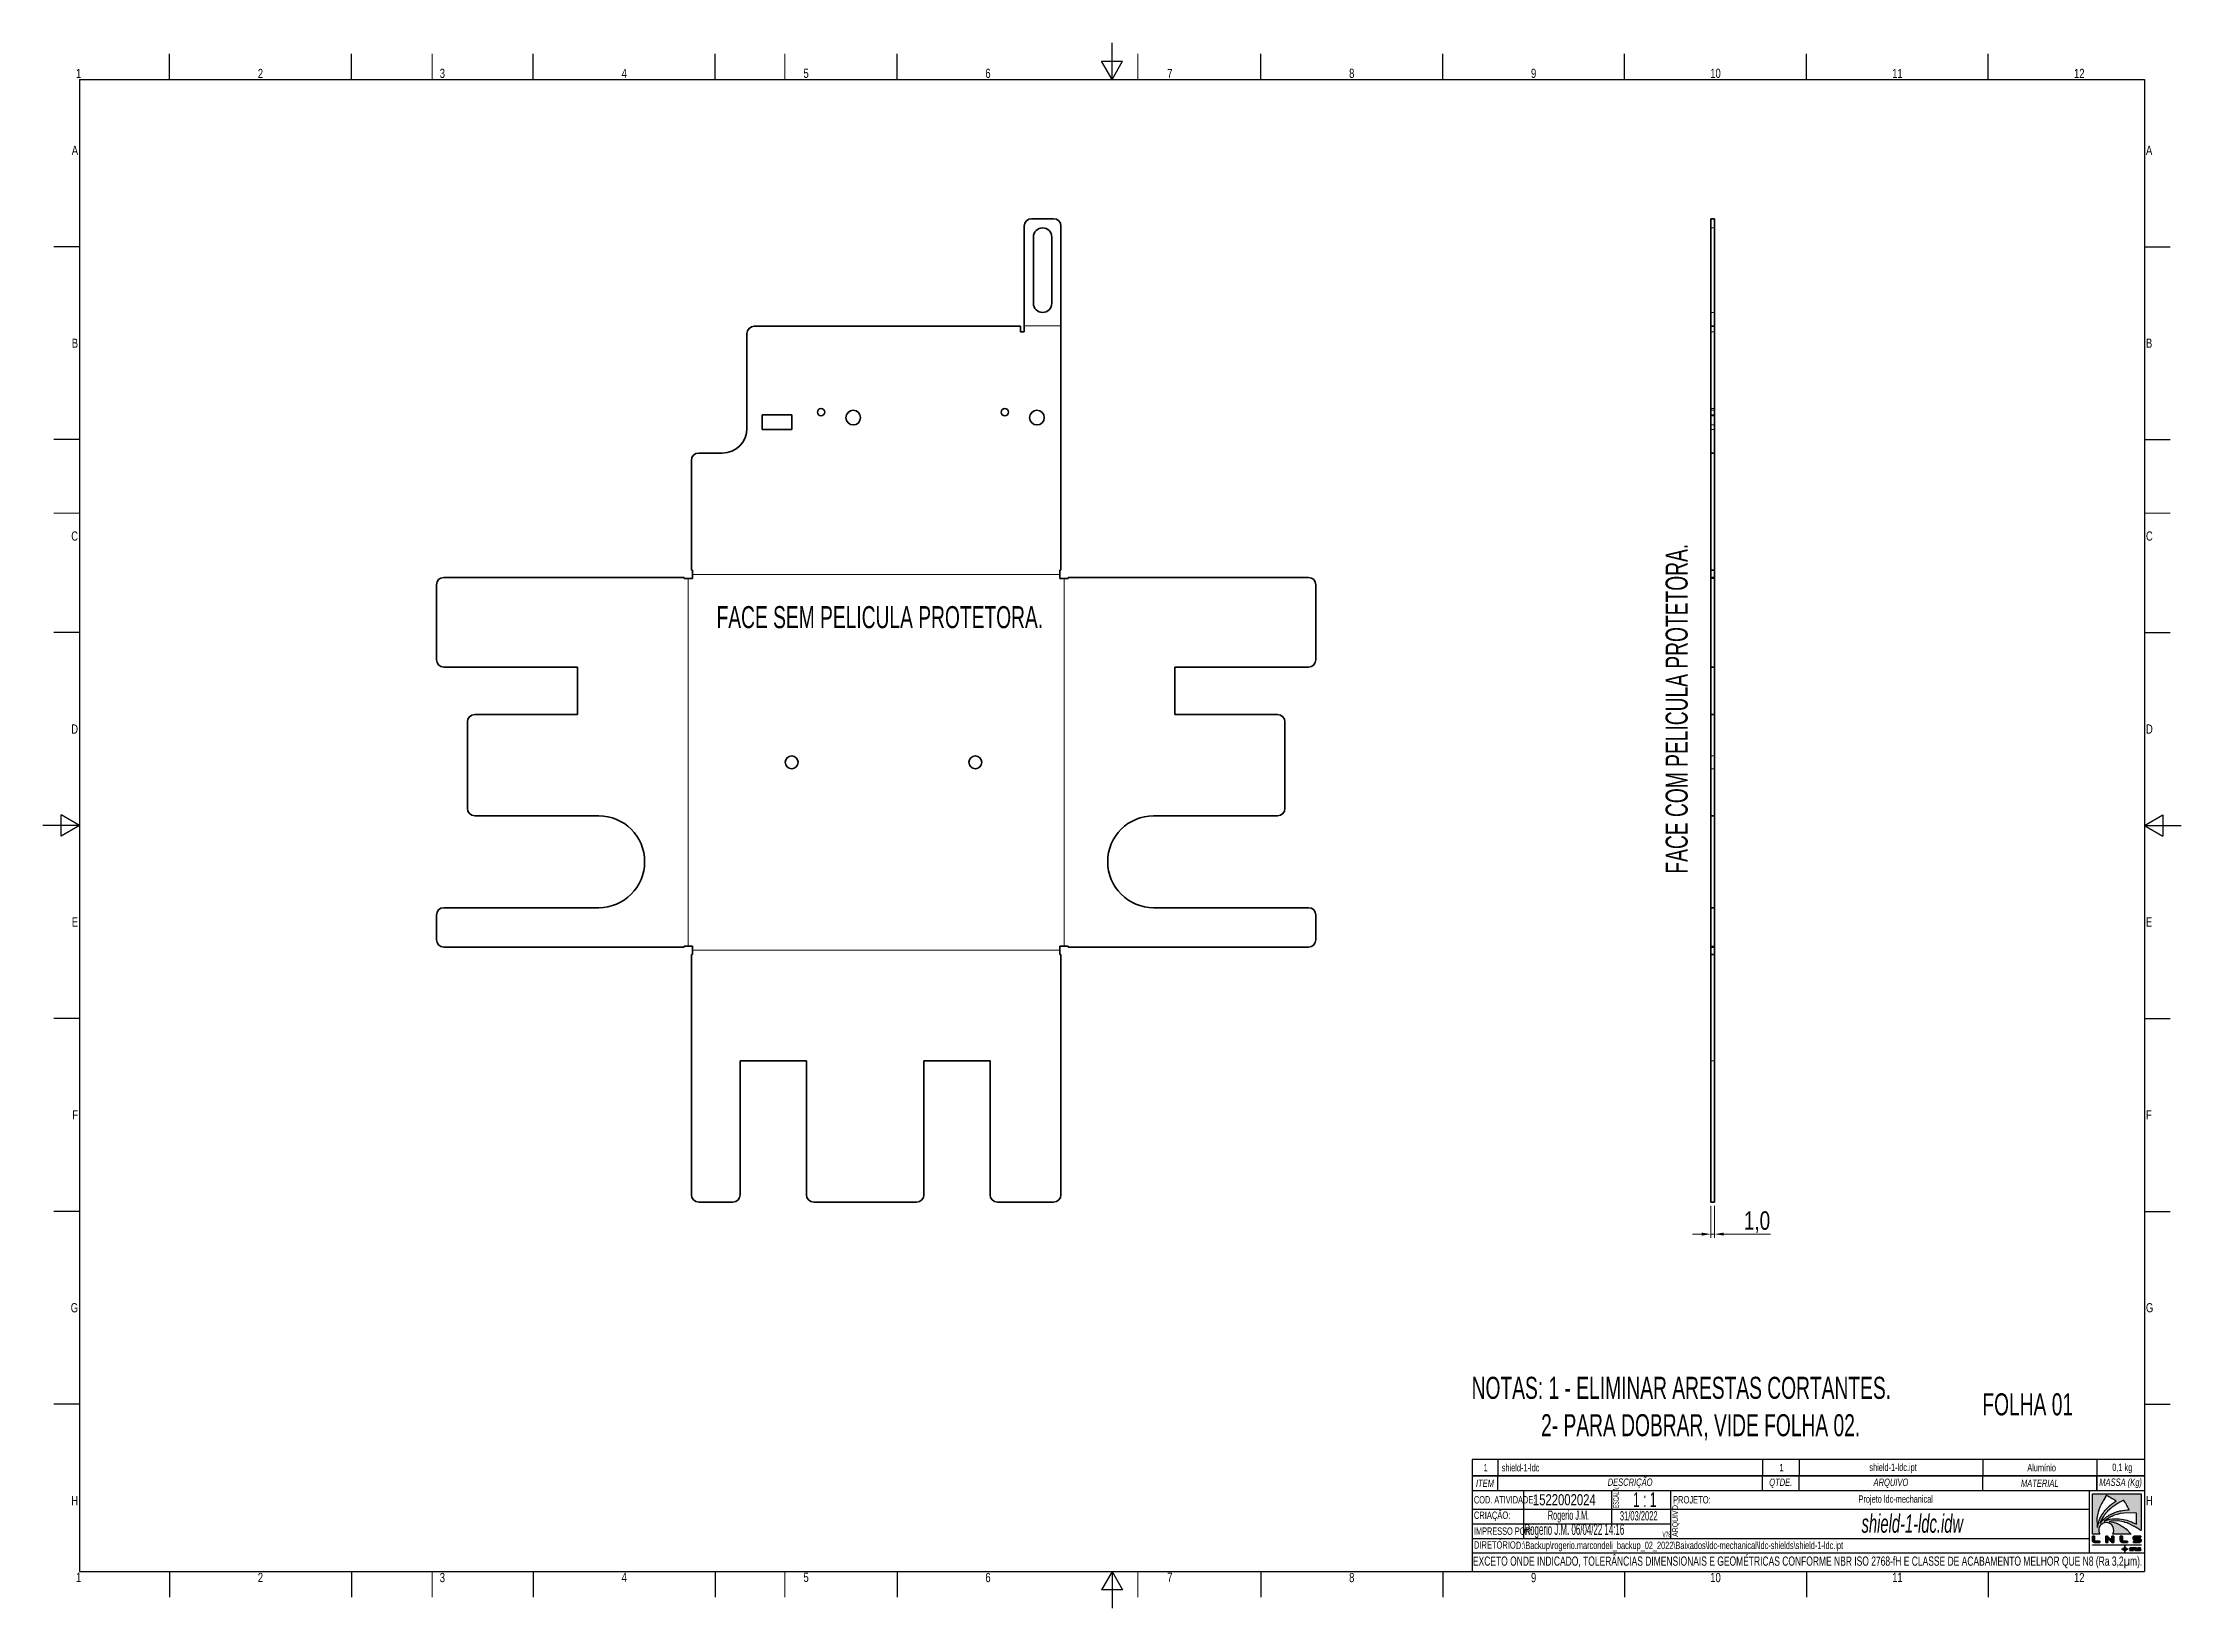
# Model space of a CAD drawing. Header units: millimetres. Extents: x 15 to 597, y -3 to 423.
import ezdxf

# ---------------------------------------------------------------- set-up
doc = ezdxf.new("R2010")
doc.units = ezdxf.units.MM
doc.layers.get('0').update_dxf_attribs({"lineweight": 25})
for name, color, linetype, lineweight in [('Arestas Tangenstes Visíveis', 7, 'Continuous', 35), ('Arestas Visíveis', 7, 'Continuous', 35), ('Legenda', 7, 'Continuous', 25)]:
    doc.layers.add(name, color=color, linetype=linetype, lineweight=lineweight)
for name, color, linetype, lineweight, true_color in [('Dimensão', 98, 'Continuous', 18, 0x006400), ('Legenda Texto', 176, 'Continuous', 25, 0x000080), ('Linha de Centro de Dobras', 174, 'Continuous', 18, 0x0000a0), ('Linhas Invisíveis', 151, 'Continuous', 18, 0x87c4ff), ('LNLS', 152, 'Continuous', 25, 0x0077bb), ('LNLS-SIRIUS', 8, 'Continuous', 25, 0x808080), ('Texto', 1, 'Continuous', 30, 0xff0000)]:
    doc.layers.add(name, color=color, linetype=linetype, lineweight=lineweight, true_color=true_color)
doc.styles.add('style1', font='swisscl.ttf', dxfattribs={"width": 0.8})
doc.styles.add('Text Style146', font='ARIALN.TTF', dxfattribs={"width": 0.8})
doc.styles.add('Text Style47', font='swisscl.ttf', dxfattribs={"width": 0.7})
doc.styles.add('Text Style50', font='swisscli.ttf', dxfattribs={"width": 0.8})
doc.styles.add('Text Style51', font='swisscl.ttf', dxfattribs={"width": 0.8})
doc.styles.add('Text Style52', font='swisscl.ttf', dxfattribs={"width": 0.7})
doc.styles.add('Text Style53', font='swisscl.ttf')
doc.styles.add('Text Style54', font='ARIALNI.TTF', dxfattribs={"width": 0.7})
doc.styles.add('Text Style57', font='swisscl.ttf', dxfattribs={"width": 0.8})
doc.styles.add('Texto_1_5 - LNLS', font='swisscl.ttf')
doc.styles.add('Texto_2_5 - LNLS', font='swisscl.ttf')
doc.styles.add('Texto_3 - LNLS', font='swisscl.ttf')
doc.styles.add('Texto_4 - LNLS', font='swisscl.ttf', dxfattribs={"width": 0.85})
doc.styles.add('Texto_5_COTA', font='swisscli.ttf')
doc.dimstyles.new('PADRAO-LNLS', dxfattribs={"dimtxt": 5, "dimasz": 2.5, "dimexe": 1, "dimexo": 1, "dimgap": 0.25, "dimtad": 1, "dimdec": 1, "dimrnd": 1e-08, "dimzin": 0, "dimtxsty": 'Texto_5_COTA', "dimcen": 0.09, "dimdle": 4, "dimclrd": 98, "dimclre": 98, "dimclrt": 1, "dimadec": 1, "dimazin": 0, "dimtfac": 0.3, "dimtdec": 3, "dimtmove": 0, "dimatfit": 3, "dimfxl": 1, "dimtolj": 1, "dimtzin": 0, "dimlwd": 15, "dimlwe": 15, "dimarcsym": 0})

msp = doc.modelspace()

# ---------------------------------------------------------------- texts
at = {"layer": 'Texto', "color": 236, "true_color": 0x80003f, "insert": (456.68, 196.91), "char_height": 6, "width": 86.9034, "attachment_point": 1, "rotation": 90.01309, "style": 'Texto_4 - LNLS'}
msp.add_mtext('\\fSwis721 LtCn BT|b0|i0;\\H6.0000;FACE COM PELICULA PROTETORA.', dxfattribs=at)
at = {"layer": 'Texto', "color": 236, "true_color": 0x80003f, "char_height": 6, "attachment_point": 1, "style": 'Texto_4 - LNLS'}
for s, insert, width in [('\\fSwis721 LtCn BT|b0|i0;\\H6.0000;FACE SEM PELICULA PROTETORA.', (198.37, 269.7), 86.0126), ('\\fSwis721 LtCn BT|b0|i0;\\H6.0000;FOLHA 01', (542.87, 55.49), 24.9568)]:
    msp.add_mtext(s, dxfattribs=dict(at, insert=insert, width=width))
at = {"layer": 'Texto', "color": 236, "true_color": 0x80003f, "insert": (403.88, 59.98), "char_height": 6, "width": 112.5813, "attachment_point": 1, "line_spacing_factor": 1.017241, "style": 'Texto_4 - LNLS'}
msp.add_mtext('\\fSwis721 LtCn BT|b0|i0;\\H6.0000;NOTAS: 1 - ELIMINAR ARESTAS CORTANTES.\\P\\fSwis721 LtCn BT|b0|i0;\\H6.0000;             2- PARA DOBRAR, VIDE FOLHA 02.', dxfattribs=at)

# ---------------------------------------------------------------- blocks, each defined once
blk = doc.blocks.new('Borders A2')
at = {"layer": 'Legenda'}
for p, q in [((49.5, 413), (49.5, 420)), ((99, 413), (99, 420)), ((148.5, 413), (148.5, 420)), ((198, 413), (198, 420)), ((247.5, 413), (247.5, 420)), ((306, 413), (306, 423)), ((346.5, 413), (346.5, 420)), ((396, 413), (396, 420)), ((445.5, 413), (445.5, 420)), ((495, 413), (495, 420)), ((544.5, 413), (544.5, 420)), ((303.11, 418), (308.89, 418)), ((306, 413), (303.11, 418)), ((306, 413), (308.89, 418)), ((25, 413), (587, 413)), ((25, 413), (25, 7)), ((587, 413), (587, 7)), ((25, 367.5), (18, 367.5)), ((587, 367.5), (594, 367.5)), ((25, 315), (18, 315)), ((587, 315), (594, 315)), ((25, 262.5), (18, 262.5)), ((587, 262.5), (594, 262.5)), ((25, 210), (15, 210)), ((20, 207.11), (20, 212.89)), ((25, 210), (20, 212.89)), ((25, 210), (20, 207.11)), ((587, 210), (592, 212.89)), ((587, 210), (597, 210)), ((587, 210), (592, 207.11)), ((592, 212.89), (592, 207.11)), ((25, 157.5), (18, 157.5)), ((587, 157.5), (594, 157.5)), ((25, 105), (18, 105)), ((587, 105), (594, 105)), ((25, 52.5), (18, 52.5)), ((587, 52.5), (594, 52.5)), ((25, 7), (587, 7)), ((49.5, 7), (49.5, 0)), ((99, 7), (99, 0)), ((148.5, 7), (148.5, 0)), ((198, 7), (198, 0)), ((247.5, 7), (247.5, 0)), ((306, 7), (303.11, 2)), ((306, 7), (306, -3)), ((306, 7), (308.89, 2)), ((346.5, 7), (346.5, 0)), ((396, 7), (396, 0)), ((445.5, 7), (445.5, 0)), ((495, 7), (495, 0)), ((544.5, 7), (544.5, 0)), ((308.89, 2), (303.11, 2))]:
    blk.add_line(p, q, dxfattribs=at)
at = {"layer": 'Linha de Centro de Dobras'}
for p, q in [((121, 420), (121, 413)), ((217, 420), (217, 413)), ((313, 420), (313, 413)), ((18, 295), (25, 295)), ((587, 295), (594, 295)), ((121, 7), (121, 0)), ((217, 7), (217, 0)), ((313, 7), (313, 0))]:
    blk.add_line(p, q, dxfattribs=at)
at = {"layer": 'Legenda', "color": 236, "true_color": 0x800040, "char_height": 2.5, "style": 'Texto_2_5 - LNLS'}
for s, insert, attachment_point in [('1', (24.75, 413.4), 8), ('2', (74.25, 413.4), 8), ('3', (123.75, 413.4), 8), ('4', (173.25, 413.4), 8), ('5', (222.75, 413.4), 8), ('6', (272.25, 413.4), 8), ('7', (321.75, 413.4), 8), ('8', (371.25, 413.4), 8), ('9', (420.75, 413.4), 8), ('10', (470.25, 413.4), 8), ('11', (519.75, 413.4), 8), ('12', (569.25, 413.4), 8), ('A', (24.6, 393.75), 6), ('A', (587.4, 393.75), 4), ('B', (24.6, 341.25), 6), ('B', (587.4, 341.25), 4), ('C', (24.6, 288.75), 6), ('C', (587.4, 288.75), 4), ('D', (24.6, 236.25), 6), ('D', (587.4, 236.25), 4), ('E', (24.6, 183.75), 6), ('E', (587.4, 183.75), 4), ('F', (24.6, 131.25), 6), ('F', (587.4, 131.25), 4), ('G', (24.6, 78.75), 6), ('G', (587.4, 78.75), 4), ('H', (24.6, 26.25), 6), ('H', (587.4, 26.25), 4), ('1', (24.75, 6.64), 2), ('2', (74.25, 6.6), 2), ('3', (123.75, 6.6), 2), ('4', (173.25, 6.64), 2), ('5', (222.75, 6.64), 2), ('6', (272.25, 6.6), 2), ('7', (321.75, 6.64), 2), ('8', (371.25, 6.6), 2), ('9', (420.75, 6.6), 2), ('10', (470.25, 6.6), 2), ('11', (519.75, 6.64), 2), ('12', (569.25, 6.6), 2)]:
    blk.add_mtext(s, dxfattribs=dict(at, insert=insert, attachment_point=attachment_point))
blk = doc.blocks.new('Title Blocks Legenda_CNPEM_LNLS')
at = {"true_color": 0x0077bb}
h = blk.add_hatch(color=152, dxfattribs=at)
h.paths.add_polyline_path([(235.41, 136.15), (235.8, 136.12), (235.8, 133.07), (235.2, 133.39), (235.09, 133.39), (234.74, 133.6), (234.63, 133.6), (234.49, 133.71), (234.39, 133.71), (234.14, 133.85), (233.18, 134.17), (232.33, 134.38), (231.09, 134.56), (229.28, 134.52), (228.61, 134.42), (228.04, 134.28), (227.3, 134.03), (227.12, 133.92), (227.05, 133.96), (227.16, 133.99), (227.23, 134.1), (227.34, 134.14), (227.48, 134.28), (227.58, 134.31), (227.62, 134.38), (227.73, 134.42), (227.83, 134.52), (228.01, 134.6), (228.29, 134.81), (228.68, 135.02), (228.93, 135.16), (229.11, 135.2), (229.25, 135.3), (229.43, 135.34), (229.78, 135.52), (230.52, 135.76), (231.41, 135.98), (232.4, 136.12)], flags=0)
h.paths.add_polyline_path([(225.92, 133.36), (225.92, 133.46), (226.03, 133.64), (226.06, 133.82), (226.56, 134.74), (226.59, 134.84), (226.77, 135.09), (226.8, 135.2), (226.91, 135.3), (226.95, 135.41), (227.05, 135.52), (227.09, 135.62), (227.16, 135.66), (227.19, 135.76), (227.27, 135.8), (227.3, 135.91), (227.41, 135.98), (227.44, 136.08), (227.58, 136.19), (227.62, 136.3), (227.94, 136.58), (227.97, 136.69), (228.19, 136.9), (228.29, 136.93), (228.58, 137.25), (228.68, 137.29), (228.82, 137.47), (228.93, 137.5), (228.97, 137.57), (229.07, 137.61), (229.14, 137.71), (229.25, 137.75), (229.39, 137.89), (229.5, 137.93), (229.6, 138.03), (229.71, 138.07), (229.82, 138.17), (229.92, 138.21), (230.03, 138.32), (230.13, 138.35), (230.38, 138.53), (230.56, 138.6), (230.81, 138.78), (231.06, 138.92), (231.3, 139.06), (231.62, 139.24), (231.87, 139.38), (232.19, 139.56), (232.37, 139.63), (232.4, 139.52), (232.58, 139.27), (232.72, 139.02), (232.79, 138.85), (232.97, 138.6), (233.11, 138.35), (233.18, 138.17), (233.36, 137.93), (233.5, 137.68), (233.57, 137.5), (233.75, 137.25), (233.85, 137), (233.32, 136.97), (232.05, 136.83), (231.62, 136.72), (231.3, 136.69), (230.88, 136.54), (230.63, 136.51), (229.89, 136.26), (229.71, 136.15), (229.53, 136.12), (229.46, 136.05), (229.28, 136.01), (228.58, 135.62), (228.33, 135.52), (228.22, 135.41), (228.04, 135.34), (227.94, 135.23), (227.83, 135.2), (227.69, 135.06), (227.58, 135.02), (227.55, 134.95), (227.44, 134.91), (227.37, 134.81), (227.27, 134.77), (227.12, 134.6), (227.02, 134.56), (226.45, 133.99), (226.42, 133.89), (226.2, 133.71), (226.17, 133.6), (225.99, 133.46), (225.95, 133.36), (225.88, 133.32)], flags=0)
h.paths.add_polyline_path([(227.73, 140.9), (227.87, 140.79), (228.04, 140.72), (228.29, 140.55), (228.54, 140.41), (228.72, 140.33), (228.97, 140.16), (229.46, 139.87), (229.64, 139.8), (229.89, 139.63), (230.13, 139.48), (230.28, 139.41), (230.17, 139.31), (230.06, 139.27), (229.96, 139.17), (229.85, 139.13), (229.82, 139.06), (229.71, 139.02), (229.6, 138.92), (229.5, 138.88), (229.36, 138.74), (229.25, 138.7), (229.21, 138.63), (229.11, 138.6), (229.07, 138.53), (228.97, 138.49), (228.89, 138.39), (228.79, 138.35), (228.72, 138.24), (228.61, 138.21), (228.47, 138.03), (228.36, 138), (227.55, 137.18), (227.51, 137.08), (227.34, 136.93), (227.3, 136.83), (227.16, 136.72), (227.12, 136.61), (227.02, 136.54), (226.98, 136.44), (226.84, 136.3), (226.8, 136.19), (226.66, 136.05), (226.63, 135.94), (226.52, 135.84), (226.45, 135.66), (226.34, 135.55), (226.17, 135.23), (225.95, 134.84), (225.92, 134.67), (225.74, 134.35), (225.67, 134.06), (225.53, 133.78), (225.28, 132.75), (225.25, 132.36), (225.18, 132.22), (225.14, 132.75), (225.1, 132.75), (225.07, 134.52), (225.14, 135.2), (225.28, 135.98), (225.42, 136.4), (225.46, 136.65), (225.67, 137.29), (225.78, 137.47), (225.81, 137.64), (225.88, 137.71), (225.92, 137.89), (226.42, 138.81), (226.56, 139.06), (226.7, 139.31), (226.77, 139.48), (226.95, 139.73), (227.09, 139.98), (227.12, 140.09), (227.3, 140.33), (227.34, 140.44), (227.51, 140.69), (227.58, 140.87)], flags=0)
h.paths.add_polyline_path([(237.11, 131.41), (236.86, 131.51), (236.62, 131.69), (236.44, 131.76), (236.19, 131.94), (236.01, 132.01), (235.77, 132.19), (235.59, 132.26), (235.34, 132.43), (235.16, 132.51), (234.85, 132.68), (234, 133.14), (233.82, 133.18), (233.75, 133.25), (233.57, 133.29), (233.29, 133.43), (232.61, 133.6), (232.37, 133.71), (231.27, 133.92), (230.52, 133.99), (228.93, 133.96), (228.4, 133.85), (228.43, 133.85), (229.5, 133.64), (230.35, 133.36), (230.52, 133.25), (230.63, 133.25), (230.84, 133.11), (230.95, 133.11), (231.27, 132.93), (231.59, 132.75), (231.83, 132.58), (231.91, 132.58), (231.94, 132.51), (232.01, 132.51), (232.05, 132.43), (232.12, 132.43), (232.15, 132.36), (232.22, 132.36), (232.3, 132.26), (232.37, 132.26), (232.4, 132.19), (232.47, 132.19), (232.54, 132.08), (232.61, 132.08), (232.72, 131.94), (232.79, 131.94), (232.9, 131.8), (232.97, 131.8), (233.18, 131.55), (233.25, 131.55), (234.14, 130.66), (234.17, 130.56), (234.21, 130.56), (234.28, 130.42), (229.32, 130.42), (229.46, 130.59), (229.5, 130.77), (229.57, 130.88), (229.64, 131.27), (229.6, 131.9), (229.46, 132.33), (229.32, 132.58), (229.21, 132.68), (229.18, 132.79), (228.89, 133.07), (228.79, 133.11), (228.75, 133.18), (228.65, 133.21), (228.43, 133.36), (228.26, 133.39), (228.15, 133.46), (227.55, 133.53), (227.05, 133.46), (226.59, 133.29), (226.56, 133.21), (226.38, 133.14), (226.34, 133.07), (226.24, 133.04), (225.99, 132.79), (225.95, 132.68), (225.88, 132.65), (225.85, 132.54), (225.67, 132.26), (225.56, 131.9), (225.53, 131.3), (225.56, 131.3), (225.6, 130.91), (225.64, 130.91), (225.67, 130.7), (225.71, 130.7), (225.83, 130.42), (223.86, 130.42), (223.86, 141.4), (237.11, 141.4)])
for points in [[(224.43, 128.64), (224.47, 128.64), (224.47, 128.57), (224.5, 128.57), (224.5, 128.54), (224.54, 128.54), (224.54, 128.5), (224.61, 128.5), (224.61, 128.47), (225.81, 128.47), (225.81, 128.15), (224.29, 128.15), (224.29, 128.18), (224.18, 128.18), (224.18, 128.22), (224.11, 128.22), (224.11, 128.26), (224.08, 128.26), (224.08, 128.29), (224.01, 128.29), (224.01, 128.33), (223.97, 128.33), (223.97, 128.4), (223.94, 128.4), (223.94, 128.43), (223.9, 128.43), (223.9, 128.5), (223.86, 128.5), (223.86, 128.64), (223.83, 128.64), (223.83, 129.81), (223.86, 129.81), (223.86, 129.85), (224.43, 129.85)], [(229.67, 128.15), (229.14, 128.15), (228.01, 129.28), (228.01, 128.15), (227.44, 128.15), (227.44, 129.85), (227.94, 129.85), (229.07, 128.72), (229.07, 129.81), (229.11, 129.81), (229.11, 129.85), (229.67, 129.85)], [(232.01, 128.64), (232.05, 128.64), (232.05, 128.57), (232.08, 128.57), (232.08, 128.54), (232.12, 128.54), (232.12, 128.5), (232.19, 128.5), (232.19, 128.47), (233.39, 128.47), (233.39, 128.15), (231.87, 128.15), (231.87, 128.18), (231.76, 128.18), (231.76, 128.22), (231.69, 128.22), (231.69, 128.26), (231.66, 128.26), (231.66, 128.29), (231.59, 128.29), (231.59, 128.33), (231.55, 128.33), (231.55, 128.4), (231.52, 128.4), (231.52, 128.43), (231.48, 128.43), (231.48, 128.5), (231.45, 128.5), (231.45, 128.64), (231.41, 128.64), (231.41, 129.81), (231.45, 129.81), (231.45, 129.85), (232.01, 129.85)], [(236.97, 129.53), (235.55, 129.53), (235.55, 129.49), (235.52, 129.49), (235.52, 129.46), (235.48, 129.46), (235.48, 129.39), (235.45, 129.39), (235.45, 129.28), (235.48, 129.28), (235.48, 129.21), (235.52, 129.21), (235.52, 129.18), (235.63, 129.18), (235.63, 129.14), (236.79, 129.14), (236.79, 129.11), (236.86, 129.11), (236.86, 129.07), (236.9, 129.07), (236.9, 129.03), (236.97, 129.03), (236.97, 129), (237.01, 129), (237.01, 128.93), (237.04, 128.93), (237.04, 128.86), (237.08, 128.86), (237.08, 128.79), (237.11, 128.79), (237.11, 128.54), (237.08, 128.54), (237.08, 128.43), (237.04, 128.43), (237.04, 128.36), (237.01, 128.36), (237.01, 128.33), (236.97, 128.33), (236.97, 128.29), (236.94, 128.29), (236.94, 128.26), (236.86, 128.26), (236.86, 128.22), (236.83, 128.22), (236.83, 128.18), (236.69, 128.18), (236.69, 128.15), (235.02, 128.15), (235.02, 128.47), (236.4, 128.47), (236.4, 128.5), (236.48, 128.5), (236.48, 128.54), (236.51, 128.54), (236.51, 128.75), (236.48, 128.75), (236.48, 128.79), (236.44, 128.79), (236.44, 128.82), (236.37, 128.82), (236.37, 128.86), (235.2, 128.86), (235.2, 128.89), (235.13, 128.89), (235.13, 128.93), (235.06, 128.93), (235.06, 128.96), (235.02, 128.96), (235.02, 129), (234.99, 129), (234.99, 129.03), (234.95, 129.03), (234.95, 129.11), (234.92, 129.11), (234.92, 129.18), (234.88, 129.18), (234.88, 129.53), (234.92, 129.53), (234.92, 129.6), (234.95, 129.6), (234.95, 129.64), (234.99, 129.64), (234.99, 129.67), (235.02, 129.67), (235.02, 129.71), (235.06, 129.71), (235.06, 129.74), (235.09, 129.74), (235.09, 129.78), (235.16, 129.78), (235.16, 129.81), (235.24, 129.81), (235.24, 129.85), (236.97, 129.85)], [(234.53, 126.48), (234.14, 126.48), (234.14, 126.45), (234.21, 126.45), (234.21, 126.41), (234.24, 126.41), (234.24, 126.38), (234.31, 126.38), (234.31, 126.34), (234.39, 126.34), (234.39, 126.31), (234.42, 126.31), (234.42, 126.27), (234.49, 126.27), (234.49, 126.24), (234.56, 126.24), (234.56, 126.17), (234.6, 126.17), (234.6, 126.02), (234.56, 126.02), (234.56, 125.99), (234.53, 125.99), (234.53, 125.95), (234, 125.95), (234, 126.09), (234.42, 126.09), (234.42, 126.13), (234.35, 126.13), (234.35, 126.17), (234.31, 126.17), (234.31, 126.2), (234.24, 126.2), (234.24, 126.24), (234.17, 126.24), (234.17, 126.27), (234.14, 126.27), (234.14, 126.31), (234.07, 126.31), (234.07, 126.34), (234.03, 126.34), (234.03, 126.38), (234, 126.38), (234, 126.55), (234.03, 126.55), (234.03, 126.59), (234.07, 126.59), (234.07, 126.63), (234.53, 126.63)], [(234.81, 125.95), (234.63, 125.95), (234.63, 126.63), (234.81, 126.63)], [(235.41, 126.48), (235.02, 126.48), (235.02, 125.95), (234.88, 125.95), (234.88, 126.55), (234.92, 126.55), (234.92, 126.59), (234.95, 126.59), (234.95, 126.63), (235.41, 126.63)], [(235.66, 125.95), (235.48, 125.95), (235.48, 126.63), (235.66, 126.63)], [(236.33, 126.02), (236.3, 126.02), (236.3, 125.99), (236.26, 125.99), (236.26, 125.95), (235.77, 125.95), (235.77, 125.99), (235.73, 125.99), (235.73, 126.63), (235.87, 126.63), (235.87, 126.09), (236.19, 126.09), (236.19, 126.63), (236.33, 126.63)], [(236.94, 126.48), (236.55, 126.48), (236.55, 126.45), (236.58, 126.45), (236.58, 126.41), (236.65, 126.41), (236.65, 126.38), (236.72, 126.38), (236.72, 126.34), (236.79, 126.34), (236.79, 126.31), (236.83, 126.31), (236.83, 126.27), (236.9, 126.27), (236.9, 126.24), (236.97, 126.24), (236.97, 126.17), (237.01, 126.17), (237.01, 126.02), (236.97, 126.02), (236.97, 125.99), (236.94, 125.99), (236.94, 125.95), (236.4, 125.95), (236.4, 126.09), (236.83, 126.09), (236.83, 126.13), (236.79, 126.13), (236.79, 126.17), (236.72, 126.17), (236.72, 126.2), (236.65, 126.2), (236.65, 126.24), (236.58, 126.24), (236.58, 126.27), (236.55, 126.27), (236.55, 126.31), (236.48, 126.31), (236.48, 126.34), (236.44, 126.34), (236.44, 126.38), (236.4, 126.38), (236.4, 126.55), (236.44, 126.55), (236.44, 126.59), (236.48, 126.59), (236.48, 126.63), (236.94, 126.63)]]:
    blk.add_hatch(color=256).paths.add_polyline_path(points)
at = {"true_color": 0x848484}
blk.add_hatch(color=252, dxfattribs=at).paths.add_polyline_path([(237.11, 127.4), (237.08, 127.4), (237.08, 127.37), (223.86, 127.37), (223.86, 127.4), (223.83, 127.4), (223.83, 127.44), (237.11, 127.44)])
at = {"true_color": 0x0077bb}
blk.add_hatch(color=152, dxfattribs=at).paths.add_polyline_path([(232.68, 127.23), (232.68, 126.48), (232.83, 126.48), (232.83, 126.52), (232.86, 126.52), (232.86, 126.55), (232.9, 126.55), (232.9, 126.59), (232.93, 126.59), (232.93, 126.63), (232.97, 126.63), (232.97, 126.66), (233.04, 126.66), (233.04, 126.63), (233, 126.63), (233, 126.59), (232.97, 126.59), (232.97, 126.55), (232.93, 126.55), (232.93, 126.52), (232.9, 126.52), (232.9, 126.48), (232.86, 126.48), (232.86, 126.45), (232.83, 126.45), (232.83, 126.34), (233.57, 126.34), (233.57, 126.27), (232.83, 126.27), (232.83, 126.17), (232.86, 126.17), (232.86, 126.13), (232.9, 126.13), (232.9, 126.09), (232.93, 126.09), (232.93, 126.06), (232.97, 126.06), (232.97, 126.02), (233, 126.02), (233, 125.99), (233.04, 125.99), (233.04, 125.95), (232.97, 125.95), (232.97, 125.99), (232.93, 125.99), (232.93, 126.02), (232.9, 126.02), (232.9, 126.06), (232.86, 126.06), (232.86, 126.09), (232.83, 126.09), (232.83, 126.13), (232.68, 126.13), (232.68, 125.39), (232.61, 125.39), (232.61, 126.13), (232.47, 126.13), (232.47, 126.09), (232.44, 126.09), (232.44, 126.06), (232.4, 126.06), (232.4, 126.02), (232.37, 126.02), (232.37, 125.99), (232.33, 125.99), (232.33, 125.95), (232.26, 125.95), (232.26, 125.99), (232.3, 125.99), (232.3, 126.02), (232.33, 126.02), (232.33, 126.06), (232.37, 126.06), (232.37, 126.09), (232.4, 126.09), (232.4, 126.13), (232.44, 126.13), (232.44, 126.17), (232.47, 126.17), (232.47, 126.27), (231.73, 126.27), (231.73, 126.34), (232.47, 126.34), (232.47, 126.45), (232.44, 126.45), (232.44, 126.48), (232.4, 126.48), (232.4, 126.52), (232.37, 126.52), (232.37, 126.55), (232.33, 126.55), (232.33, 126.59), (232.3, 126.59), (232.3, 126.63), (232.26, 126.63), (232.26, 126.66), (232.33, 126.66), (232.33, 126.63), (232.37, 126.63), (232.37, 126.59), (232.4, 126.59), (232.4, 126.55), (232.44, 126.55), (232.44, 126.52), (232.47, 126.52), (232.47, 126.48), (232.61, 126.48), (232.61, 127.23)])
at = {"layer": 'Arestas Tangenstes Visíveis'}
for p, q in [((223.83, 128.64), (223.83, 129.81)), ((223.83, 129.81), (223.86, 129.81)), ((223.86, 128.64), (223.83, 128.64)), ((223.86, 129.81), (223.86, 129.85)), ((223.86, 129.85), (224.43, 129.85)), ((223.86, 128.5), (223.86, 128.64)), ((223.9, 128.5), (223.86, 128.5)), ((223.9, 128.43), (223.9, 128.5)), ((223.94, 128.43), (223.9, 128.43)), ((223.94, 128.4), (223.94, 128.43)), ((223.97, 128.4), (223.94, 128.4)), ((223.97, 128.33), (223.97, 128.4)), ((224.01, 128.33), (223.97, 128.33)), ((224.01, 128.29), (224.01, 128.33)), ((224.08, 128.29), (224.01, 128.29)), ((224.08, 128.26), (224.08, 128.29)), ((224.11, 128.26), (224.08, 128.26)), ((224.11, 128.22), (224.11, 128.26)), ((224.18, 128.22), (224.11, 128.22)), ((224.18, 128.18), (224.18, 128.22)), ((224.29, 128.18), (224.18, 128.18)), ((224.29, 128.15), (224.29, 128.18)), ((225.81, 128.15), (224.29, 128.15)), ((224.43, 129.85), (224.43, 128.64)), ((224.43, 128.64), (224.47, 128.64)), ((224.47, 128.64), (224.47, 128.57)), ((224.47, 128.57), (224.5, 128.57)), ((224.5, 128.57), (224.5, 128.54)), ((224.5, 128.54), (224.54, 128.54)), ((224.54, 128.54), (224.54, 128.5)), ((224.54, 128.5), (224.61, 128.5)), ((224.61, 128.5), (224.61, 128.47)), ((224.61, 128.47), (225.81, 128.47)), ((225.81, 128.47), (225.81, 128.15)), ((227.44, 128.15), (227.44, 129.85)), ((227.44, 129.85), (227.94, 129.85)), ((228.01, 128.15), (227.44, 128.15)), ((227.94, 129.85), (229.07, 128.72)), ((229.14, 128.15), (228.01, 129.28)), ((228.01, 129.28), (228.01, 128.15)), ((229.07, 128.72), (229.07, 129.81)), ((229.07, 129.81), (229.11, 129.81)), ((229.11, 129.81), (229.11, 129.85)), ((229.11, 129.85), (229.67, 129.85)), ((229.67, 128.15), (229.14, 128.15)), ((229.67, 129.85), (229.67, 128.15)), ((231.41, 128.64), (231.41, 129.81)), ((231.41, 129.81), (231.45, 129.81)), ((231.45, 128.64), (231.41, 128.64)), ((231.45, 129.81), (231.45, 129.85)), ((231.45, 129.85), (232.01, 129.85)), ((231.45, 128.5), (231.45, 128.64)), ((231.48, 128.5), (231.45, 128.5)), ((231.48, 128.43), (231.48, 128.5)), ((231.52, 128.43), (231.48, 128.43)), ((231.52, 128.4), (231.52, 128.43)), ((231.55, 128.4), (231.52, 128.4)), ((231.55, 128.33), (231.55, 128.4)), ((231.59, 128.33), (231.55, 128.33)), ((231.59, 128.29), (231.59, 128.33)), ((231.66, 128.29), (231.59, 128.29)), ((231.66, 128.26), (231.66, 128.29)), ((231.69, 128.26), (231.66, 128.26)), ((231.69, 128.22), (231.69, 128.26)), ((231.76, 128.22), (231.69, 128.22)), ((231.76, 128.18), (231.76, 128.22)), ((231.87, 128.18), (231.76, 128.18)), ((231.87, 128.15), (231.87, 128.18)), ((233.39, 128.15), (231.87, 128.15)), ((232.01, 129.85), (232.01, 128.64)), ((232.01, 128.64), (232.05, 128.64)), ((232.05, 128.64), (232.05, 128.57)), ((232.05, 128.57), (232.08, 128.57)), ((232.08, 128.57), (232.08, 128.54)), ((232.08, 128.54), (232.12, 128.54)), ((232.12, 128.54), (232.12, 128.5)), ((232.12, 128.5), (232.19, 128.5)), ((232.19, 128.5), (232.19, 128.47)), ((232.19, 128.47), (233.39, 128.47)), ((233.39, 128.47), (233.39, 128.15)), ((234.88, 129.18), (234.88, 129.53)), ((234.88, 129.53), (234.92, 129.53)), ((234.92, 129.18), (234.88, 129.18)), ((234.92, 129.53), (234.92, 129.6)), ((234.92, 129.6), (234.95, 129.6)), ((234.92, 129.11), (234.92, 129.18)), ((234.95, 129.11), (234.92, 129.11)), ((234.95, 129.6), (234.95, 129.64)), ((234.95, 129.64), (234.99, 129.64)), ((234.95, 129.03), (234.95, 129.11)), ((234.99, 129.03), (234.95, 129.03)), ((234.99, 129.64), (234.99, 129.67)), ((234.99, 129.67), (235.02, 129.67)), ((234.99, 129), (234.99, 129.03)), ((235.02, 129), (234.99, 129)), ((235.02, 129.67), (235.02, 129.71)), ((235.02, 129.71), (235.06, 129.71)), ((235.02, 128.96), (235.02, 129)), ((235.06, 128.96), (235.02, 128.96)), ((235.02, 128.15), (235.02, 128.47)), ((235.02, 128.47), (236.4, 128.47)), ((236.69, 128.15), (235.02, 128.15)), ((235.06, 129.71), (235.06, 129.74)), ((235.06, 129.74), (235.09, 129.74)), ((235.06, 128.93), (235.06, 128.96)), ((235.13, 128.93), (235.06, 128.93)), ((235.09, 129.74), (235.09, 129.78)), ((235.09, 129.78), (235.16, 129.78)), ((235.13, 128.89), (235.13, 128.93)), ((235.2, 128.89), (235.13, 128.89)), ((235.16, 129.78), (235.16, 129.81)), ((235.16, 129.81), (235.24, 129.81)), ((235.2, 128.86), (235.2, 128.89)), ((236.37, 128.86), (235.2, 128.86)), ((235.24, 129.81), (235.24, 129.85)), ((235.24, 129.85), (236.97, 129.85)), ((235.48, 129.39), (235.45, 129.39)), ((235.45, 129.39), (235.45, 129.28)), ((235.45, 129.28), (235.48, 129.28)), ((235.52, 129.46), (235.48, 129.46)), ((235.48, 129.46), (235.48, 129.39)), ((235.48, 129.28), (235.48, 129.21)), ((235.48, 129.21), (235.52, 129.21)), ((235.55, 129.49), (235.52, 129.49)), ((235.52, 129.49), (235.52, 129.46)), ((235.52, 129.21), (235.52, 129.18)), ((235.52, 129.18), (235.63, 129.18)), ((236.97, 129.53), (235.55, 129.53)), ((235.55, 129.53), (235.55, 129.49)), ((235.63, 129.18), (235.63, 129.14)), ((235.63, 129.14), (236.79, 129.14)), ((236.37, 128.82), (236.37, 128.86)), ((236.44, 128.82), (236.37, 128.82)), ((236.4, 128.47), (236.4, 128.5)), ((236.4, 128.5), (236.48, 128.5)), ((236.44, 128.79), (236.44, 128.82)), ((236.48, 128.79), (236.44, 128.79)), ((236.48, 128.75), (236.48, 128.79)), ((236.51, 128.75), (236.48, 128.75)), ((236.48, 128.5), (236.48, 128.54)), ((236.48, 128.54), (236.51, 128.54)), ((236.51, 128.54), (236.51, 128.75)), ((236.83, 128.18), (236.69, 128.18)), ((236.69, 128.18), (236.69, 128.15)), ((236.79, 129.14), (236.79, 129.11)), ((236.79, 129.11), (236.86, 129.11)), ((236.86, 128.22), (236.83, 128.22)), ((236.83, 128.22), (236.83, 128.18)), ((236.86, 129.11), (236.86, 129.07)), ((236.86, 129.07), (236.9, 129.07)), ((236.94, 128.26), (236.86, 128.26)), ((236.86, 128.26), (236.86, 128.22)), ((236.9, 129.07), (236.9, 129.03)), ((236.9, 129.03), (236.97, 129.03)), ((236.97, 128.29), (236.94, 128.29)), ((236.94, 128.29), (236.94, 128.26)), ((236.97, 129.85), (236.97, 129.53)), ((236.97, 129.03), (236.97, 129)), ((236.97, 129), (237.01, 129)), ((237.01, 128.33), (236.97, 128.33)), ((236.97, 128.33), (236.97, 128.29)), ((237.01, 129), (237.01, 128.93)), ((237.01, 128.93), (237.04, 128.93)), ((237.04, 128.36), (237.01, 128.36)), ((237.01, 128.36), (237.01, 128.33)), ((237.04, 128.93), (237.04, 128.86)), ((237.04, 128.86), (237.08, 128.86)), ((237.08, 128.43), (237.04, 128.43)), ((237.04, 128.43), (237.04, 128.36)), ((237.08, 128.86), (237.08, 128.79)), ((237.08, 128.79), (237.11, 128.79)), ((237.11, 128.54), (237.08, 128.54)), ((237.08, 128.54), (237.08, 128.43)), ((237.11, 128.79), (237.11, 128.54)), ((234, 126.38), (234, 126.55)), ((234, 126.55), (234.03, 126.55)), ((234.03, 126.38), (234, 126.38)), ((234, 125.95), (234, 126.09)), ((234, 126.09), (234.42, 126.09)), ((234.53, 125.95), (234, 125.95)), ((234.03, 126.55), (234.03, 126.59)), ((234.03, 126.59), (234.07, 126.59)), ((234.03, 126.34), (234.03, 126.38)), ((234.07, 126.34), (234.03, 126.34)), ((234.07, 126.59), (234.07, 126.63)), ((234.07, 126.63), (234.53, 126.63)), ((234.07, 126.31), (234.07, 126.34)), ((234.14, 126.31), (234.07, 126.31)), ((234.53, 126.48), (234.14, 126.48)), ((234.14, 126.48), (234.14, 126.45)), ((234.14, 126.45), (234.21, 126.45)), ((234.14, 126.27), (234.14, 126.31)), ((234.17, 126.27), (234.14, 126.27)), ((234.17, 126.24), (234.17, 126.27)), ((234.24, 126.24), (234.17, 126.24)), ((234.21, 126.45), (234.21, 126.41)), ((234.21, 126.41), (234.24, 126.41)), ((234.24, 126.41), (234.24, 126.38)), ((234.24, 126.38), (234.31, 126.38)), ((234.24, 126.2), (234.24, 126.24)), ((234.31, 126.2), (234.24, 126.2)), ((234.31, 126.38), (234.31, 126.34)), ((234.31, 126.34), (234.39, 126.34)), ((234.31, 126.17), (234.31, 126.2)), ((234.35, 126.17), (234.31, 126.17)), ((234.35, 126.13), (234.35, 126.17)), ((234.42, 126.13), (234.35, 126.13)), ((234.39, 126.34), (234.39, 126.31)), ((234.39, 126.31), (234.42, 126.31)), ((234.42, 126.31), (234.42, 126.27)), ((234.42, 126.27), (234.49, 126.27)), ((234.42, 126.09), (234.42, 126.13)), ((234.49, 126.27), (234.49, 126.24)), ((234.49, 126.24), (234.56, 126.24)), ((234.53, 126.63), (234.53, 126.48)), ((234.56, 125.99), (234.53, 125.99)), ((234.53, 125.99), (234.53, 125.95)), ((234.56, 126.24), (234.56, 126.17)), ((234.56, 126.17), (234.6, 126.17)), ((234.6, 126.02), (234.56, 126.02)), ((234.56, 126.02), (234.56, 125.99)), ((234.6, 126.17), (234.6, 126.02)), ((234.63, 125.95), (234.63, 126.63)), ((234.63, 126.63), (234.81, 126.63)), ((234.81, 125.95), (234.63, 125.95)), ((234.81, 126.63), (234.81, 125.95)), ((234.88, 125.95), (234.88, 126.55)), ((234.88, 126.55), (234.92, 126.55)), ((235.02, 125.95), (234.88, 125.95)), ((234.92, 126.55), (234.92, 126.59)), ((234.92, 126.59), (234.95, 126.59)), ((234.95, 126.59), (234.95, 126.63)), ((234.95, 126.63), (235.41, 126.63)), ((235.41, 126.48), (235.02, 126.48)), ((235.02, 126.48), (235.02, 125.95)), ((235.41, 126.63), (235.41, 126.48)), ((235.48, 125.95), (235.48, 126.63)), ((235.48, 126.63), (235.66, 126.63)), ((235.66, 125.95), (235.48, 125.95)), ((235.66, 126.63), (235.66, 125.95)), ((235.73, 125.99), (235.73, 126.63)), ((235.73, 126.63), (235.87, 126.63)), ((235.77, 125.99), (235.73, 125.99)), ((235.77, 125.95), (235.77, 125.99)), ((236.26, 125.95), (235.77, 125.95)), ((235.87, 126.63), (235.87, 126.09)), ((235.87, 126.09), (236.19, 126.09)), ((236.19, 126.09), (236.19, 126.63)), ((236.19, 126.63), (236.33, 126.63)), ((236.3, 125.99), (236.26, 125.99)), ((236.26, 125.99), (236.26, 125.95)), ((236.33, 126.02), (236.3, 126.02)), ((236.3, 126.02), (236.3, 125.99)), ((236.33, 126.63), (236.33, 126.02)), ((236.4, 126.38), (236.4, 126.55)), ((236.4, 126.55), (236.44, 126.55)), ((236.44, 126.38), (236.4, 126.38)), ((236.4, 125.95), (236.4, 126.09)), ((236.4, 126.09), (236.83, 126.09)), ((236.94, 125.95), (236.4, 125.95)), ((236.44, 126.55), (236.44, 126.59)), ((236.44, 126.59), (236.48, 126.59)), ((236.44, 126.34), (236.44, 126.38)), ((236.48, 126.34), (236.44, 126.34)), ((236.48, 126.59), (236.48, 126.63)), ((236.48, 126.63), (236.94, 126.63)), ((236.48, 126.31), (236.48, 126.34)), ((236.55, 126.31), (236.48, 126.31)), ((236.94, 126.48), (236.55, 126.48)), ((236.55, 126.48), (236.55, 126.45)), ((236.55, 126.45), (236.58, 126.45)), ((236.55, 126.27), (236.55, 126.31)), ((236.58, 126.27), (236.55, 126.27)), ((236.58, 126.45), (236.58, 126.41)), ((236.58, 126.41), (236.65, 126.41)), ((236.58, 126.24), (236.58, 126.27)), ((236.65, 126.24), (236.58, 126.24)), ((236.65, 126.41), (236.65, 126.38)), ((236.65, 126.38), (236.72, 126.38)), ((236.65, 126.2), (236.65, 126.24)), ((236.72, 126.2), (236.65, 126.2)), ((236.72, 126.38), (236.72, 126.34)), ((236.72, 126.34), (236.79, 126.34)), ((236.72, 126.17), (236.72, 126.2)), ((236.79, 126.17), (236.72, 126.17)), ((236.79, 126.34), (236.79, 126.31)), ((236.79, 126.31), (236.83, 126.31)), ((236.79, 126.13), (236.79, 126.17)), ((236.83, 126.13), (236.79, 126.13)), ((236.83, 126.31), (236.83, 126.27)), ((236.83, 126.27), (236.9, 126.27)), ((236.83, 126.09), (236.83, 126.13)), ((236.9, 126.27), (236.9, 126.24)), ((236.9, 126.24), (236.97, 126.24)), ((236.94, 126.63), (236.94, 126.48)), ((236.97, 125.99), (236.94, 125.99)), ((236.94, 125.99), (236.94, 125.95)), ((236.97, 126.24), (236.97, 126.17)), ((236.97, 126.17), (237.01, 126.17)), ((237.01, 126.02), (236.97, 126.02)), ((236.97, 126.02), (236.97, 125.99)), ((237.01, 126.17), (237.01, 126.02))]:
    blk.add_line(p, q, dxfattribs=at)
at = {"layer": 'Legenda'}
for p, q in [((55, 146.23), (55, 120.23)), ((55, 146.23), (238, 146.23)), ((62, 142.23), (62, 146.23)), ((134, 142.23), (134, 146.23)), ((144, 142.23), (144, 146.23)), ((194, 142.23), (194, 146.23)), ((225, 142.23), (225, 146.23)), ((225, 146.23), (225, 142.23)), ((238, 146.23), (238, 120.23)), ((55, 142.23), (238, 142.23)), ((69, 142.23), (69, 129.23)), ((93, 133.23), (93, 142.23)), ((109, 142.23), (109, 129.23)), ((223, 125.23), (223, 142.23)), ((55, 137.23), (223, 137.23)), ((55, 133.23), (109, 133.23)), ((55, 129.23), (223, 129.23)), ((238, 125.23), (55, 125.23)), ((55, 120.23), (238, 120.23))]:
    blk.add_line(p, q, dxfattribs=at)
at = {"layer": 'LNLS'}
for p, q in [((223.86, 130.42), (223.86, 141.4)), ((223.86, 141.4), (237.11, 141.4)), ((226.95, 139.73), (226.77, 139.48)), ((227.09, 139.98), (226.95, 139.73)), ((227.12, 140.09), (227.09, 139.98)), ((227.3, 140.33), (227.12, 140.09)), ((227.34, 140.44), (227.3, 140.33)), ((227.51, 140.69), (227.34, 140.44)), ((227.58, 140.87), (227.51, 140.69)), ((227.73, 140.9), (227.58, 140.87)), ((227.87, 140.79), (227.73, 140.9)), ((228.04, 140.72), (227.87, 140.79)), ((228.29, 140.55), (228.04, 140.72)), ((228.54, 140.41), (228.29, 140.55)), ((228.72, 140.33), (228.54, 140.41)), ((228.97, 140.16), (228.72, 140.33)), ((229.21, 140.02), (228.97, 140.16)), ((229.46, 139.87), (229.21, 140.02)), ((229.64, 139.8), (229.46, 139.87)), ((229.89, 139.63), (229.64, 139.8)), ((237.11, 141.4), (237.11, 131.41)), ((225.14, 135.2), (225.07, 134.52)), ((225.07, 134.52), (225.1, 132.75)), ((225.28, 135.98), (225.14, 135.2)), ((225.42, 136.4), (225.28, 135.98)), ((225.46, 136.65), (225.42, 136.4)), ((225.67, 137.29), (225.46, 136.65)), ((225.53, 133.78), (225.67, 134.06)), ((225.78, 137.47), (225.67, 137.29)), ((225.67, 134.06), (225.74, 134.35)), ((225.74, 134.35), (225.92, 134.67)), ((225.81, 137.64), (225.78, 137.47)), ((225.88, 137.71), (225.81, 137.64)), ((225.92, 137.89), (225.88, 137.71)), ((226.42, 138.81), (225.92, 137.89)), ((225.92, 134.67), (225.95, 134.84)), ((225.95, 134.84), (226.17, 135.23)), ((226.56, 134.74), (226.06, 133.82)), ((226.17, 135.23), (226.34, 135.55)), ((226.2, 133.71), (226.42, 133.89)), ((226.34, 135.55), (226.45, 135.66)), ((226.56, 139.06), (226.42, 138.81)), ((226.42, 133.89), (226.45, 133.99)), ((226.45, 135.66), (226.52, 135.84)), ((226.45, 133.99), (227.02, 134.56)), ((226.52, 135.84), (226.63, 135.94)), ((226.7, 139.31), (226.56, 139.06)), ((226.59, 134.84), (226.56, 134.74)), ((226.77, 135.09), (226.59, 134.84)), ((226.63, 135.94), (226.66, 136.05)), ((226.66, 136.05), (226.8, 136.19)), ((226.77, 139.48), (226.7, 139.31)), ((226.8, 135.2), (226.77, 135.09)), ((226.8, 136.19), (226.84, 136.3)), ((226.91, 135.3), (226.8, 135.2)), ((226.84, 136.3), (226.98, 136.44)), ((226.95, 135.41), (226.91, 135.3)), ((227.05, 135.52), (226.95, 135.41)), ((226.98, 136.44), (227.02, 136.54)), ((227.02, 136.54), (227.12, 136.61)), ((227.02, 134.56), (227.12, 134.6)), ((227.09, 135.62), (227.05, 135.52)), ((227.16, 133.99), (227.05, 133.96)), ((227.05, 133.96), (227.12, 133.92)), ((227.16, 135.66), (227.09, 135.62)), ((227.12, 136.61), (227.16, 136.72)), ((227.12, 134.6), (227.27, 134.77)), ((227.12, 133.92), (227.3, 134.03)), ((227.16, 136.72), (227.3, 136.83)), ((227.19, 135.76), (227.16, 135.66)), ((227.23, 134.1), (227.16, 133.99)), ((227.27, 135.8), (227.19, 135.76)), ((227.34, 134.14), (227.23, 134.1)), ((227.3, 135.91), (227.27, 135.8)), ((227.27, 134.77), (227.37, 134.81)), ((227.3, 136.83), (227.34, 136.93)), ((227.41, 135.98), (227.3, 135.91)), ((227.3, 134.03), (228.04, 134.28)), ((227.34, 136.93), (227.51, 137.08)), ((227.48, 134.28), (227.34, 134.14)), ((227.37, 134.81), (227.44, 134.91)), ((227.44, 136.08), (227.41, 135.98)), ((227.58, 136.19), (227.44, 136.08)), ((227.44, 134.91), (227.55, 134.95)), ((227.58, 134.31), (227.48, 134.28)), ((227.51, 137.08), (227.55, 137.18)), ((227.55, 137.18), (228.36, 138)), ((227.55, 134.95), (227.58, 135.02)), ((227.62, 136.3), (227.58, 136.19)), ((227.58, 135.02), (227.69, 135.06)), ((227.62, 134.38), (227.58, 134.31)), ((227.94, 136.58), (227.62, 136.3)), ((227.73, 134.42), (227.62, 134.38)), ((227.69, 135.06), (227.83, 135.2)), ((227.83, 134.52), (227.73, 134.42)), ((227.83, 135.2), (227.94, 135.23)), ((228.01, 134.6), (227.83, 134.52)), ((227.97, 136.69), (227.94, 136.58)), ((227.94, 135.23), (228.04, 135.34)), ((228.19, 136.9), (227.97, 136.69)), ((228.29, 134.81), (228.01, 134.6)), ((228.04, 135.34), (228.22, 135.41)), ((228.04, 134.28), (228.61, 134.42)), ((228.29, 136.93), (228.19, 136.9)), ((228.22, 135.41), (228.33, 135.52)), ((228.58, 137.25), (228.29, 136.93)), ((228.68, 135.02), (228.29, 134.81)), ((228.33, 135.52), (228.58, 135.62)), ((228.36, 138), (228.47, 138.03)), ((228.93, 133.96), (228.4, 133.85)), ((228.47, 138.03), (228.61, 138.21)), ((228.68, 137.29), (228.58, 137.25)), ((228.58, 135.62), (229.28, 136.01)), ((228.61, 138.21), (228.72, 138.24)), ((228.61, 134.42), (229.28, 134.52)), ((228.82, 137.47), (228.68, 137.29)), ((228.93, 135.16), (228.68, 135.02)), ((228.72, 138.24), (228.79, 138.35)), ((228.79, 138.35), (228.89, 138.39)), ((228.93, 137.5), (228.82, 137.47)), ((228.89, 138.39), (228.97, 138.49)), ((228.97, 137.57), (228.93, 137.5)), ((229.11, 135.2), (228.93, 135.16)), ((230.52, 133.99), (228.93, 133.96)), ((228.97, 138.49), (229.07, 138.53)), ((229.07, 137.61), (228.97, 137.57)), ((229.07, 138.53), (229.11, 138.6)), ((229.14, 137.71), (229.07, 137.61)), ((229.11, 138.6), (229.21, 138.63)), ((229.25, 135.3), (229.11, 135.2)), ((229.25, 137.75), (229.14, 137.71)), ((229.21, 138.63), (229.25, 138.7)), ((229.25, 138.7), (229.36, 138.74)), ((229.39, 137.89), (229.25, 137.75)), ((229.43, 135.34), (229.25, 135.3)), ((229.28, 136.01), (229.46, 136.05)), ((229.28, 134.52), (231.09, 134.56)), ((229.36, 138.74), (229.5, 138.88)), ((229.5, 137.93), (229.39, 137.89)), ((229.78, 135.52), (229.43, 135.34)), ((229.46, 136.05), (229.53, 136.12)), ((229.5, 138.88), (229.6, 138.92)), ((229.6, 138.03), (229.5, 137.93)), ((229.53, 136.12), (229.71, 136.15)), ((229.6, 138.92), (229.71, 139.02)), ((229.71, 138.07), (229.6, 138.03)), ((229.71, 139.02), (229.82, 139.06)), ((229.82, 138.17), (229.71, 138.07)), ((229.71, 136.15), (229.89, 136.26)), ((230.52, 135.76), (229.78, 135.52)), ((229.82, 139.06), (229.85, 139.13)), ((229.92, 138.21), (229.82, 138.17)), ((229.85, 139.13), (229.96, 139.17)), ((230.13, 139.48), (229.89, 139.63)), ((229.89, 136.26), (230.63, 136.51)), ((230.03, 138.32), (229.92, 138.21)), ((229.96, 139.17), (230.06, 139.27)), ((230.13, 138.35), (230.03, 138.32)), ((230.06, 139.27), (230.17, 139.31)), ((230.28, 139.41), (230.13, 139.48)), ((230.38, 138.53), (230.13, 138.35)), ((230.17, 139.31), (230.28, 139.41)), ((230.56, 138.6), (230.38, 138.53)), ((231.41, 135.98), (230.52, 135.76)), ((231.27, 133.92), (230.52, 133.99)), ((230.81, 138.78), (230.56, 138.6)), ((230.63, 136.51), (230.88, 136.54)), ((231.06, 138.92), (230.81, 138.78)), ((230.88, 136.54), (231.3, 136.69)), ((231.3, 139.06), (231.06, 138.92)), ((231.09, 134.56), (232.33, 134.38)), ((232.37, 133.71), (231.27, 133.92)), ((231.62, 139.24), (231.3, 139.06)), ((231.3, 136.69), (231.62, 136.72)), ((232.4, 136.12), (231.41, 135.98)), ((231.87, 139.38), (231.62, 139.24)), ((231.62, 136.72), (232.05, 136.83)), ((232.19, 139.56), (231.87, 139.38)), ((232.05, 136.83), (233.32, 136.97)), ((232.37, 139.63), (232.19, 139.56)), ((232.33, 134.38), (233.18, 134.17)), ((232.4, 139.52), (232.37, 139.63)), ((232.58, 139.27), (232.4, 139.52)), ((235.41, 136.15), (232.4, 136.12)), ((232.72, 139.02), (232.58, 139.27)), ((232.79, 138.85), (232.72, 139.02)), ((232.97, 138.6), (232.79, 138.85)), ((233.11, 138.35), (232.97, 138.6)), ((233.18, 138.17), (233.11, 138.35)), ((233.36, 137.93), (233.18, 138.17)), ((233.18, 134.17), (234.14, 133.85)), ((233.32, 136.97), (233.85, 137)), ((233.5, 137.68), (233.36, 137.93)), ((233.57, 137.5), (233.5, 137.68)), ((233.75, 137.25), (233.57, 137.5)), ((233.85, 137), (233.75, 137.25)), ((235.8, 136.12), (235.41, 136.15)), ((235.8, 133.07), (235.8, 136.12)), ((225.83, 130.42), (223.86, 130.42)), ((225.1, 132.75), (225.14, 132.75)), ((225.14, 132.75), (225.18, 132.22)), ((225.18, 132.22), (225.25, 132.36)), ((225.25, 132.36), (225.28, 132.75)), ((225.28, 132.75), (225.53, 133.78)), ((225.56, 131.9), (225.53, 131.3)), ((225.53, 131.3), (225.56, 131.3)), ((225.67, 132.26), (225.56, 131.9)), ((225.56, 131.3), (225.6, 130.91)), ((225.6, 130.91), (225.64, 130.91)), ((225.64, 130.91), (225.67, 130.7)), ((225.85, 132.54), (225.67, 132.26)), ((225.67, 130.7), (225.71, 130.7)), ((225.71, 130.7), (225.83, 130.42)), ((225.88, 132.65), (225.85, 132.54)), ((225.92, 133.36), (225.88, 133.32)), ((225.88, 133.32), (225.95, 133.36)), ((225.95, 132.68), (225.88, 132.65)), ((226.03, 133.64), (225.92, 133.46)), ((225.92, 133.46), (225.92, 133.36)), ((225.95, 133.36), (225.99, 133.46)), ((225.99, 132.79), (225.95, 132.68)), ((225.99, 133.46), (226.17, 133.6)), ((226.24, 133.04), (225.99, 132.79)), ((226.06, 133.82), (226.03, 133.64)), ((226.17, 133.6), (226.2, 133.71)), ((226.34, 133.07), (226.24, 133.04)), ((226.38, 133.14), (226.34, 133.07)), ((226.56, 133.21), (226.38, 133.14)), ((226.59, 133.29), (226.56, 133.21)), ((227.05, 133.46), (226.59, 133.29)), ((227.55, 133.53), (227.05, 133.46)), ((228.15, 133.46), (227.55, 133.53)), ((228.26, 133.39), (228.15, 133.46)), ((228.43, 133.36), (228.26, 133.39)), ((228.4, 133.85), (228.43, 133.85)), ((228.43, 133.85), (229.5, 133.64)), ((228.65, 133.21), (228.43, 133.36)), ((228.75, 133.18), (228.65, 133.21)), ((228.79, 133.11), (228.75, 133.18)), ((228.89, 133.07), (228.79, 133.11)), ((229.18, 132.79), (228.89, 133.07)), ((229.21, 132.68), (229.18, 132.79)), ((229.32, 132.58), (229.21, 132.68)), ((229.46, 132.33), (229.32, 132.58)), ((229.32, 130.42), (229.46, 130.59)), ((234.28, 130.42), (229.32, 130.42)), ((229.6, 131.9), (229.46, 132.33)), ((229.46, 130.59), (229.5, 130.77)), ((229.5, 133.64), (230.35, 133.36)), ((229.5, 130.77), (229.57, 130.88)), ((229.57, 130.88), (229.64, 131.27)), ((229.64, 131.27), (229.6, 131.9)), ((230.35, 133.36), (230.52, 133.25)), ((230.52, 133.25), (230.63, 133.25)), ((230.63, 133.25), (230.84, 133.11)), ((230.84, 133.11), (230.95, 133.11)), ((230.95, 133.11), (231.27, 132.93)), ((231.27, 132.93), (231.59, 132.75)), ((231.59, 132.75), (231.83, 132.58)), ((231.83, 132.58), (231.91, 132.58)), ((231.91, 132.58), (231.94, 132.51)), ((231.94, 132.51), (232.01, 132.51)), ((232.01, 132.51), (232.05, 132.43)), ((232.05, 132.43), (232.12, 132.43)), ((232.12, 132.43), (232.15, 132.36)), ((232.15, 132.36), (232.22, 132.36)), ((232.22, 132.36), (232.3, 132.26)), ((232.3, 132.26), (232.37, 132.26)), ((232.61, 133.6), (232.37, 133.71)), ((232.37, 132.26), (232.4, 132.19)), ((232.4, 132.19), (232.47, 132.19)), ((232.47, 132.19), (232.54, 132.08)), ((232.54, 132.08), (232.61, 132.08)), ((233.29, 133.43), (232.61, 133.6)), ((232.61, 132.08), (232.72, 131.94)), ((232.72, 131.94), (232.79, 131.94)), ((232.79, 131.94), (232.9, 131.8)), ((232.9, 131.8), (232.97, 131.8)), ((232.97, 131.8), (233.18, 131.55)), ((233.18, 131.55), (233.25, 131.55)), ((233.25, 131.55), (234.14, 130.66)), ((233.57, 133.29), (233.29, 133.43)), ((233.75, 133.25), (233.57, 133.29)), ((233.82, 133.18), (233.75, 133.25)), ((234, 133.14), (233.82, 133.18)), ((234.85, 132.68), (234, 133.14)), ((234.14, 133.85), (234.39, 133.71)), ((234.14, 130.66), (234.17, 130.56)), ((234.17, 130.56), (234.21, 130.56)), ((234.21, 130.56), (234.28, 130.42)), ((234.39, 133.71), (234.49, 133.71)), ((234.49, 133.71), (234.63, 133.6)), ((234.63, 133.6), (234.74, 133.6)), ((234.74, 133.6), (235.09, 133.39)), ((235.16, 132.51), (234.85, 132.68)), ((235.09, 133.39), (235.2, 133.39)), ((235.34, 132.43), (235.16, 132.51)), ((235.2, 133.39), (235.8, 133.07)), ((235.59, 132.26), (235.34, 132.43)), ((235.77, 132.19), (235.59, 132.26)), ((236.01, 132.01), (235.77, 132.19)), ((236.19, 131.94), (236.01, 132.01)), ((236.44, 131.76), (236.19, 131.94)), ((236.62, 131.69), (236.44, 131.76)), ((236.86, 131.51), (236.62, 131.69)), ((237.11, 131.41), (236.86, 131.51)), ((231.73, 126.31), (231.73, 126.34)), ((231.73, 126.34), (232.47, 126.34)), ((231.73, 126.27), (231.73, 126.31)), ((232.47, 126.27), (231.73, 126.27)), ((232.26, 126.63), (232.26, 126.66)), ((232.26, 126.66), (232.33, 126.66)), ((232.3, 126.63), (232.26, 126.63)), ((232.26, 125.95), (232.26, 125.99)), ((232.26, 125.99), (232.3, 125.99)), ((232.33, 125.95), (232.26, 125.95)), ((232.3, 126.59), (232.3, 126.63)), ((232.33, 126.59), (232.3, 126.59)), ((232.3, 125.99), (232.3, 126.02)), ((232.3, 126.02), (232.33, 126.02)), ((232.33, 126.66), (232.33, 126.63)), ((232.33, 126.63), (232.37, 126.63)), ((232.33, 126.55), (232.33, 126.59)), ((232.37, 126.55), (232.33, 126.55)), ((232.33, 126.02), (232.33, 126.06)), ((232.33, 126.06), (232.37, 126.06)), ((232.37, 125.99), (232.33, 125.99)), ((232.33, 125.99), (232.33, 125.95)), ((232.37, 126.63), (232.37, 126.59)), ((232.37, 126.59), (232.4, 126.59)), ((232.37, 126.52), (232.37, 126.55)), ((232.4, 126.52), (232.37, 126.52)), ((232.37, 126.06), (232.37, 126.09)), ((232.37, 126.09), (232.4, 126.09)), ((232.4, 126.02), (232.37, 126.02)), ((232.37, 126.02), (232.37, 125.99)), ((232.4, 126.59), (232.4, 126.55)), ((232.4, 126.55), (232.44, 126.55)), ((232.4, 126.48), (232.4, 126.52)), ((232.44, 126.48), (232.4, 126.48)), ((232.4, 126.09), (232.4, 126.13)), ((232.4, 126.13), (232.44, 126.13)), ((232.44, 126.06), (232.4, 126.06)), ((232.4, 126.06), (232.4, 126.02)), ((232.44, 126.55), (232.44, 126.52)), ((232.44, 126.52), (232.47, 126.52)), ((232.44, 126.45), (232.44, 126.48)), ((232.47, 126.45), (232.44, 126.45)), ((232.44, 126.13), (232.44, 126.17)), ((232.44, 126.17), (232.47, 126.17)), ((232.47, 126.09), (232.44, 126.09)), ((232.44, 126.09), (232.44, 126.06)), ((232.47, 126.52), (232.47, 126.48)), ((232.47, 126.48), (232.51, 126.48)), ((232.47, 126.34), (232.47, 126.45)), ((232.47, 126.17), (232.47, 126.27)), ((232.51, 126.13), (232.47, 126.13)), ((232.47, 126.13), (232.47, 126.09)), ((232.51, 126.48), (232.54, 126.48)), ((232.54, 126.13), (232.51, 126.13)), ((232.54, 126.48), (232.61, 126.48)), ((232.61, 126.13), (232.54, 126.13)), ((232.61, 126.48), (232.61, 127.23)), ((232.61, 127.23), (232.65, 127.23)), ((232.61, 125.39), (232.61, 126.13)), ((232.65, 125.39), (232.61, 125.39)), ((232.65, 127.23), (232.68, 127.23)), ((232.68, 125.39), (232.65, 125.39)), ((232.68, 127.23), (232.68, 126.48)), ((232.68, 126.48), (232.76, 126.48)), ((232.76, 126.13), (232.68, 126.13)), ((232.68, 126.13), (232.68, 125.39)), ((232.76, 126.48), (232.79, 126.48)), ((232.79, 126.13), (232.76, 126.13)), ((232.79, 126.48), (232.83, 126.48)), ((232.83, 126.13), (232.79, 126.13)), ((232.83, 126.48), (232.83, 126.52)), ((232.83, 126.52), (232.86, 126.52)), ((232.86, 126.45), (232.83, 126.45)), ((232.83, 126.45), (232.83, 126.34)), ((232.83, 126.34), (233.57, 126.34)), ((233.57, 126.27), (232.83, 126.27)), ((232.83, 126.27), (232.83, 126.17)), ((232.83, 126.17), (232.86, 126.17)), ((232.83, 126.09), (232.83, 126.13)), ((232.86, 126.09), (232.83, 126.09)), ((232.86, 126.52), (232.86, 126.55)), ((232.86, 126.55), (232.9, 126.55)), ((232.9, 126.48), (232.86, 126.48)), ((232.86, 126.48), (232.86, 126.45)), ((232.86, 126.17), (232.86, 126.13)), ((232.86, 126.13), (232.9, 126.13)), ((232.86, 126.06), (232.86, 126.09)), ((232.9, 126.06), (232.86, 126.06)), ((232.9, 126.55), (232.9, 126.59)), ((232.9, 126.59), (232.93, 126.59)), ((232.93, 126.52), (232.9, 126.52)), ((232.9, 126.52), (232.9, 126.48)), ((232.9, 126.13), (232.9, 126.09)), ((232.9, 126.09), (232.93, 126.09)), ((232.9, 126.02), (232.9, 126.06)), ((232.93, 126.02), (232.9, 126.02)), ((232.93, 126.59), (232.93, 126.63)), ((232.93, 126.63), (232.97, 126.63)), ((232.97, 126.55), (232.93, 126.55)), ((232.93, 126.55), (232.93, 126.52)), ((232.93, 126.09), (232.93, 126.06)), ((232.93, 126.06), (232.97, 126.06)), ((232.93, 125.99), (232.93, 126.02)), ((232.97, 125.99), (232.93, 125.99)), ((232.97, 126.63), (232.97, 126.66)), ((232.97, 126.66), (233.04, 126.66)), ((233, 126.59), (232.97, 126.59)), ((232.97, 126.59), (232.97, 126.55)), ((232.97, 126.06), (232.97, 126.02)), ((232.97, 126.02), (233, 126.02)), ((232.97, 125.95), (232.97, 125.99)), ((233.04, 125.95), (232.97, 125.95)), ((233.04, 126.63), (233, 126.63)), ((233, 126.63), (233, 126.59)), ((233, 126.02), (233, 125.99)), ((233, 125.99), (233.04, 125.99)), ((233.04, 126.66), (233.04, 126.63)), ((233.04, 125.99), (233.04, 125.95)), ((233.57, 126.34), (233.57, 126.31)), ((233.57, 126.31), (233.57, 126.27))]:
    blk.add_line(p, q, dxfattribs=at)
at = {"layer": 'LNLS-SIRIUS'}
for p, q in [((223.83, 127.4), (223.83, 127.44)), ((223.83, 127.44), (237.11, 127.44)), ((223.86, 127.4), (223.83, 127.4)), ((223.86, 127.37), (223.86, 127.4)), ((237.08, 127.37), (223.86, 127.37)), ((237.11, 127.4), (237.08, 127.4)), ((237.08, 127.4), (237.08, 127.37)), ((237.11, 127.44), (237.11, 127.4))]:
    blk.add_line(p, q, dxfattribs=at)
at = {"layer": 'Legenda Texto'}
for s, insert, char_height, width, attachment_point, style in [('\\fSwis721 LtCn BT|b0|i1;\\H2.0000;DESCRIÇÃO', (98, 144.23), 2, 74.5403, 5, 'Texto_1_5 - LNLS'), ('\\fSwis721 LtCn BT|b0|i1;\\H2.0000;QTDE.', (139, 144.23), 2, 10.0834, 5, 'Texto_1_5 - LNLS'), ('\\fSwis721 LtCn BT|b0|i1;\\H2.0000;ARQUIVO', (169, 144.23), 2, 19.3168, 5, 'Texto_1_5 - LNLS'), ('\\fSwis721 LtCn BT|b0|i1;\\H2.0000;MASSA (Kg)', (231.5, 144.23), 2, 14.8538, 5, 'Texto_1_5 - LNLS'), ('\\fSwis721 LtCn BT|b0|i0;\\W0.80;\\H2.0000;COD. ATIVIDADE:', (55.5, 139.73), 2, 13.3892, 4, 'Texto_1_5 - LNLS'), ('\\fSwis721 LtCn BT|b0|i1;\\H2.0000;ITEM', (58.5, 144.23), 2, 9.7933, 5, 'Texto_1_5 - LNLS'), ('\\fSwis721 LtCn BT|b0|i0;\\H2.0000;PROJETO:', (109.69, 139.73), 2, 9.9187, 4, 'Texto_1_5 - LNLS'), ('\\fSwis721 LtCn BT|b0|i1;\\H2.0000;MATERIAL', (209.5, 144.23), 2, 30.7522, 5, 'Texto_1_5 - LNLS'), ('\\fSwis721 LtCn BT|b0|i0;\\H2.0000;CRIAÇÃO:', (55.5, 135.23), 2, 9.6465, 4, 'Texto_1_5 - LNLS'), ('\\fSwis721 LtCn BT|b0|i0;\\W0.80;\\H2.0000;IMPRESSO POR:', (55.5, 131.2), 2, 13.3654, 4, 'Texto_1_5 - LNLS'), ('\\fSwis721 LtCn BT|b0|i0;\\H2.0000;DIRETÓRIO:', (55.5, 127.43), 2, 11.2726, 4, 'Texto_1_5 - LNLS'), ('\\fSwis721 LtCn BT|b0|i0;\\W0.70;Rogerio J.M. 06/04/22 14:16', (69.25, 131.24), 3, 39.6809, 4, 'Texto_3 - LNLS')]:
    blk.add_mtext(s, dxfattribs=dict(at, insert=insert, char_height=char_height, width=width, attachment_point=attachment_point, style=style))
at = {"layer": 'Legenda Texto', "insert": (94.98, 137.44), "char_height": 1.6, "attachment_point": 7, "rotation": 90, "style": 'Texto_1_5 - LNLS'}
blk.add_mtext('\\fSwis721 LtCn BT|b0|i0;\\W0.70;\\H1.6000;ESCALA:', dxfattribs=at)
at = {"layer": 'Legenda Texto', "insert": (111.42, 129.65), "char_height": 1.5, "width": 8.1475, "attachment_point": 7, "rotation": 90, "style": 'Texto_1_5 - LNLS'}
blk.add_mtext('ARQUIVO:', dxfattribs=at)
at = {"layer": 'Legenda Texto', "style": 'Text Style53'}
blk.add_attdef('COST_CENTER_001', (71.55, 138.26), '', height=3, dxfattribs=at)
at = {"layer": 'Legenda Texto'}
for tag, p, height, style, width in [('PROJECT_001', (160.17, 138.94), 2, 'Text Style146', 0.8), ('AUTHOR_001', (75.63, 134.3), 2.5, 'Text Style52', 0.7), ('CREATION_DATE_001', (95.22, 134.13), 2.5, 'Text Style51', 0.8), ('FILENAME_001', (161, 130.78), 5, 'Text Style54', 0.7), ('FILENAME_AND_PATH_001', (66.93, 126.33), 2, 'Text Style50', 0.8)]:
    blk.add_attdef(tag, p, '', height=height, dxfattribs=dict(at, style=style, width=width))
at = {"layer": 'Texto', "color": 236, "true_color": 0x800040, "insert": (146.31, 122.67), "char_height": 2.5, "width": 182.7014, "attachment_point": 5, "style": 'Texto_4 - LNLS'}
blk.add_mtext('\\fSwis721 LtCn BT|b0|i0;\\W0.90;\\H2.5000;EXCETO ONDE INDICADO, TOLERÂNCIAS DIMENSIONAIS E GEOMÉTRICAS CONFORME \\fSwis721 LtCn BT|b0|i0;\\W0.90;\\H2.5000;NBR ISO 2768-fH\\fSwis721 LtCn BT|b0|i0;\\W0.90;\\H2.5000; E CLASSE DE ACABAMENTO MELHOR QUE \\fSwis721 LtCn BT|b0|i0;\\W0.90;\\H2.5000;N8 (Ra 3,2\\fSymbol|b0|i0;\\W0.90;\\H2.5000;m\\fSwis721 LtCn BT|b0|i0;\\W0.90;\\H2.5000;m)\\fSwis721 LtCn BT|b0|i0;\\W0.90;\\H2.5000;.', dxfattribs=at)
at = {"layer": 'Texto', "color": 176, "true_color": 0x000080}
for tag, p, height, style, width in [('Escala_001', (98.8, 137.77), 4, 'Text Style57', 0.8), ('VERSION_001', (106.81, 129.56), 1.5, 'Text Style47', 0.7)]:
    blk.add_attdef(tag, p, '', height=height, dxfattribs=dict(at, style=style, width=width))
blk = doc.blocks.new('LISTA DE PARTES')
at = {"layer": 'Legenda Texto'}
for p, q in [((587, 37.51), (404, 37.51)), ((404, 37.51), (404, 33)), ((411, 37.51), (411, 33)), ((483, 37.51), (483, 33)), ((493, 37.51), (493, 33)), ((543, 37.51), (543, 33)), ((574, 37.51), (574, 33)), ((587, 37.51), (587, 33)), ((587, 33), (404, 33))]:
    blk.add_line(p, q, dxfattribs=at)
at = {"layer": 'Legenda Texto', "color": 176, "true_color": 0x000080, "char_height": 2, "attachment_point": 7, "style": 'style1'}
for s, insert in [('1', (407.15, 34.27)), ('shield-1-ldc', (412.08, 34.21)), ('1', (487.65, 34.27)), ('shield-1-ldc.ipt', (512.12, 33.75)), ('Alumínio', (555.11, 34.21)), ('0,1 kg', (578.22, 33.74))]:
    blk.add_mtext(s, dxfattribs=dict(at, insert=insert))
blk = doc.blocks.new('*D20')
at = {"layer": 'Defpoints', "color": 0, "linetype": 'Continuous', "transparency": 16777216}
for p in [(468.99, 107.54), (469.99, 107.54), (469.99, 98.8)]:
    blk.add_point(p, dxfattribs=at)
at = {"layer": 'Dimensão', "color": 98, "linetype": 'Continuous', "lineweight": 15, "true_color": 0x006400, "transparency": 16777216}
for p, q in [((468.99, 106.54), (468.99, 97.8)), ((469.99, 106.54), (469.99, 97.8)), ((466.49, 98.8), (463.99, 98.8)), ((468.99, 98.8), (469.99, 98.8)), ((472.49, 98.8), (485.25, 98.8))]:
    blk.add_line(p, q, dxfattribs=at)
at = {"layer": 'Dimensão', "color": 98, "linetype": 'Continuous', "true_color": 0x006400, "transparency": 16777216}
for points in [[(466.49, 99.22), (466.49, 98.39), (468.99, 98.8)], [(472.49, 99.22), (472.49, 98.39), (469.99, 98.8)]]:
    blk.add_solid(points, dxfattribs=at)
at = {"layer": 'Dimensão', "color": 1, "linetype": 'Continuous', "lineweight": 18, "transparency": 16777216, "insert": (481.55, 102.03), "char_height": 5, "attachment_point": 5, "style": 'Texto_5_COTA'}
blk.add_mtext('\\A1;1,0', dxfattribs=at)

# ---------------------------------------------------------------- dimensions: what is measured, and where the dimension line sits
at = {"layer": 'Dimensão', "color": 98, "linetype": 'Continuous', "lineweight": 18, "true_color": 0x006400}
dim = msp.add_linear_dim(base=(469.99, 98.8), p1=(468.99, 107.54), p2=(469.99, 107.54), angle=180, dimstyle='PADRAO-LNLS', override={"dimgap": 0.25, "dimdec": 1, "dimtol": 0, "dimlim": 0, "dimtp": 0, "dimtm": 0, "dimtdec": 3, "dimtofl": 1, "dimatfit": 1}, dxfattribs=at)
dim.commit()
dim.dimension.update_dxf_attribs({"geometry": '*D20', "text_midpoint": (481.55, 98.8), "dimtype": 160})

# ---------------------------------------------------------------- linework, layer by layer
at = {"layer": 'Arestas Visíveis'}
for p, q in [((282.11, 373.12), (282.11, 344.36)), ((284.11, 375.12), (290.11, 375.12)), ((292.11, 373.12), (292.11, 279.46)), ((469.99, 375.12), (468.99, 375.12)), ((468.99, 373.12), (468.99, 375.12)), ((468.99, 345.86), (468.99, 373.12)), ((469.99, 375.12), (469.99, 373.12)), ((469.99, 373.12), (469.99, 345.86)), ((284.61, 352.12), (284.61, 370.12)), ((289.61, 370.12), (289.61, 352.12)), ((206.65, 343.86), (206.65, 318.11)), ((281.11, 345.86), (208.65, 345.86)), ((281.11, 344.36), (281.11, 345.86)), ((282.11, 344.36), (281.11, 344.36)), ((468.99, 343.86), (468.99, 345.86)), ((469.99, 345.86), (468.99, 345.86)), ((468.99, 318.11), (468.99, 343.86)), ((469.99, 345.86), (469.99, 343.86)), ((469.99, 343.86), (469.99, 318.11)), ((210.82, 317.77), (210.82, 321.77)), ((210.82, 321.77), (218.82, 321.77)), ((218.82, 321.77), (218.82, 317.77)), ((218.82, 317.77), (210.82, 317.77)), ((468.99, 311.36), (468.99, 318.11)), ((469.99, 318.11), (469.99, 311.36)), ((191.52, 279.46), (191.52, 309.36)), ((199.9, 311.36), (193.52, 311.36)), ((468.99, 309.36), (468.99, 311.36)), ((469.99, 311.36), (468.99, 311.36)), ((468.99, 279.46), (468.99, 309.36)), ((469.99, 311.36), (469.99, 309.36)), ((469.99, 279.46), (469.99, 309.36)), ((191.82, 279.46), (191.52, 279.46)), ((191.82, 277.2), (191.82, 279.46)), ((292.11, 279.46), (291.82, 279.46)), ((291.82, 279.46), (291.82, 277.2)), ((468.99, 279.46), (469.99, 279.46)), ((468.99, 277.49), (468.99, 279.46)), ((469.99, 277.49), (469.99, 279.46)), ((122.15, 255.12), (122.15, 275.49)), ((124.15, 277.49), (189.55, 277.49)), ((189.55, 277.49), (189.55, 277.2)), ((189.55, 277.2), (191.82, 277.2)), ((291.82, 277.2), (294.08, 277.2)), ((294.08, 277.49), (359.48, 277.49)), ((294.08, 277.2), (294.08, 277.49)), ((361.48, 275.49), (361.48, 255.12)), ((468.99, 275.49), (468.99, 277.49)), ((469.99, 277.49), (468.99, 277.49)), ((468.99, 255.12), (468.99, 275.49)), ((469.99, 277.49), (469.99, 275.49)), ((469.99, 255.12), (469.99, 275.49)), ((124.15, 253.12), (160.55, 253.12)), ((160.55, 253.12), (160.55, 240.2)), ((323.08, 240.2), (323.08, 253.12)), ((323.08, 253.12), (359.48, 253.12)), ((468.99, 253.12), (468.99, 255.12)), ((468.99, 253.12), (469.99, 253.12)), ((468.99, 240.2), (468.99, 253.12)), ((469.99, 255.12), (469.99, 253.12)), ((469.99, 253.12), (469.99, 240.2)), ((160.55, 240.2), (132.55, 240.2)), ((351.08, 240.2), (323.08, 240.2)), ((468.99, 238.2), (468.99, 240.2)), ((469.99, 240.2), (468.99, 240.2)), ((469.99, 240.2), (469.99, 238.2)), ((130.55, 238.2), (130.55, 214.64)), ((353.08, 214.64), (353.08, 238.2)), ((468.99, 214.64), (468.99, 238.2)), ((469.99, 238.2), (469.99, 214.64)), ((132.55, 212.64), (166.3, 212.64)), ((317.33, 212.64), (351.08, 212.64)), ((468.99, 212.64), (468.99, 214.64)), ((468.99, 212.64), (469.99, 212.64)), ((468.99, 187.64), (468.99, 212.64)), ((469.99, 214.64), (469.99, 212.64)), ((469.99, 212.64), (469.99, 187.64)), ((166.3, 187.64), (124.15, 187.64)), ((359.48, 187.64), (317.33, 187.64)), ((468.99, 185.64), (468.99, 187.64)), ((469.99, 187.64), (468.99, 187.64)), ((469.99, 187.64), (469.99, 185.64)), ((122.15, 178.91), (122.15, 185.64)), ((361.48, 185.64), (361.48, 178.91)), ((468.99, 178.91), (468.99, 185.64)), ((469.99, 178.91), (469.99, 185.64)), ((189.55, 176.91), (124.15, 176.91)), ((189.55, 177.2), (189.55, 176.91)), ((191.82, 177.2), (189.55, 177.2)), ((191.52, 174.94), (191.82, 174.94)), ((191.52, 109.54), (191.52, 174.94)), ((191.82, 174.94), (191.82, 177.2)), ((291.82, 177.2), (291.82, 174.94)), ((294.08, 177.2), (291.82, 177.2)), ((291.82, 174.94), (292.11, 174.94)), ((292.11, 174.94), (292.11, 109.54)), ((294.08, 176.91), (294.08, 177.2)), ((359.48, 176.91), (294.08, 176.91)), ((468.99, 176.91), (468.99, 178.91)), ((468.99, 176.91), (469.99, 176.91)), ((468.99, 176.91), (468.99, 174.94)), ((468.99, 174.94), (468.99, 109.54)), ((468.99, 174.94), (469.99, 174.94)), ((469.99, 178.91), (469.99, 176.91)), ((469.99, 174.94), (469.99, 176.91)), ((469.99, 109.54), (469.99, 174.94)), ((204.82, 109.54), (204.82, 145.94)), ((204.82, 145.94), (222.82, 145.94)), ((222.82, 145.94), (222.82, 109.54)), ((254.82, 109.54), (254.82, 145.94)), ((254.82, 145.94), (272.82, 145.94)), ((272.82, 145.94), (272.82, 109.54)), ((202.82, 107.54), (193.52, 107.54)), ((252.82, 107.54), (224.82, 107.54)), ((290.11, 107.54), (274.82, 107.54)), ((468.99, 107.54), (468.99, 109.54)), ((468.99, 107.54), (469.99, 107.54)), ((469.99, 109.54), (469.99, 107.54))]:
    msp.add_line(p, q, dxfattribs=at)
for centre, radius in [((226.82, 322.49), 1), ((235.57, 321.01), 2), ((276.82, 322.49), 1), ((285.57, 321.01), 2), ((218.82, 227.2), 1.75), ((268.82, 227.2), 1.75)]:
    msp.add_circle(centre, radius, dxfattribs=at)
for centre, radius, start, end in [((284.11, 373.12), 2, 90, 180), ((287.11, 370.12), 2.5, 0, 180), ((290.11, 373.12), 2, 0, 90), ((287.11, 352.12), 2.5, 180, 0), ((208.65, 343.86), 2, 90, 180), ((199.9, 318.11), 6.75, 270, 0), ((193.52, 309.36), 2, 90, 180), ((124.15, 275.49), 2, 90, 180), ((359.48, 275.49), 2, 0, 90), ((124.15, 255.12), 2, 180, 270), ((359.48, 255.12), 2, 270, 0), ((132.55, 238.2), 2, 90, 180), ((351.08, 238.2), 2, 0, 90), ((132.55, 214.64), 2, 180, 270), ((166.3, 200.14), 12.5, 270, 90), ((317.33, 200.14), 12.5, 90, 270), ((351.08, 214.64), 2, 270, 0), ((124.15, 185.64), 2, 90, 180), ((359.48, 185.64), 2, 0, 90), ((124.15, 178.91), 2, 180, 270), ((359.48, 178.91), 2, 270, 0), ((193.52, 109.54), 2, 180, 270), ((202.82, 109.54), 2, 270, 0), ((224.82, 109.54), 2, 180, 270), ((252.82, 109.54), 2, 270, 0), ((274.82, 109.54), 2, 180, 270), ((290.11, 109.54), 2, 270, 0)]:
    msp.add_arc(centre, radius, start, end, dxfattribs=at)
at = {"layer": 'Linha de Centro de Dobras'}
for p, q in [((292.11, 345.99), (282.11, 345.99)), ((190.69, 177.2), (190.69, 277.2)), ((191.82, 278.33), (291.82, 278.33)), ((292.95, 277.2), (292.95, 177.2)), ((291.82, 176.07), (191.82, 176.07))]:
    msp.add_line(p, q, dxfattribs=at)
at = {"layer": 'Linhas Invisíveis'}
for p, q in [((468.99, 372.62), (469.99, 372.62)), ((468.99, 349.62), (469.99, 349.62)), ((468.99, 344.36), (469.99, 344.36)), ((468.99, 323.49), (469.99, 323.49)), ((468.99, 323.01), (469.99, 323.01)), ((468.99, 321.77), (469.99, 321.77)), ((468.99, 321.49), (469.99, 321.49)), ((468.99, 319.01), (469.99, 319.01)), ((468.99, 317.77), (469.99, 317.77)), ((468.99, 277.2), (469.99, 277.2)), ((469.99, 228.95), (468.99, 228.95)), ((469.99, 225.45), (468.99, 225.45)), ((468.99, 177.2), (469.99, 177.2)), ((468.99, 145.94), (469.99, 145.94))]:
    msp.add_line(p, q, dxfattribs=at)

# ---------------------------------------------------------------- block references
msp.add_blockref('Borders A2', (0, 0))
msp.add_blockref('Title Blocks Legenda_CNPEM_LNLS', (349, -113.23)).add_auto_attribs({'PROJECT_001': 'Projeto ldc-mechanical', 'FILENAME_AND_PATH_001': 'D:\\Backup\\rogerio.marcondeli_backup_02_2022\\Baixados\\ldc-mechanical\\ldc-shields\\shield-1-ldc.ipt', 'CREATION_DATE_001': '31/03/2022', 'AUTHOR_001': 'Rogerio J.M.', 'COST_CENTER_001': '1522002024', 'FILENAME_001': 'shield-1-ldc.idw', 'VERSION_001': 'V78', 'Escala_001': '1 : 1'})
at = {"layer": 'Legenda Texto'}
msp.add_blockref('LISTA DE PARTES', (0, 0), dxfattribs=at)

msp.set_redraw_order([(e.dxf.handle, doc.entitydb.next_handle()) for e in msp.query("TEXT MTEXT ATTDEF DIMENSION ARC_DIMENSION")])  # texts and dimensions are drawn at this point

doc.saveas('drawing.dxf')
